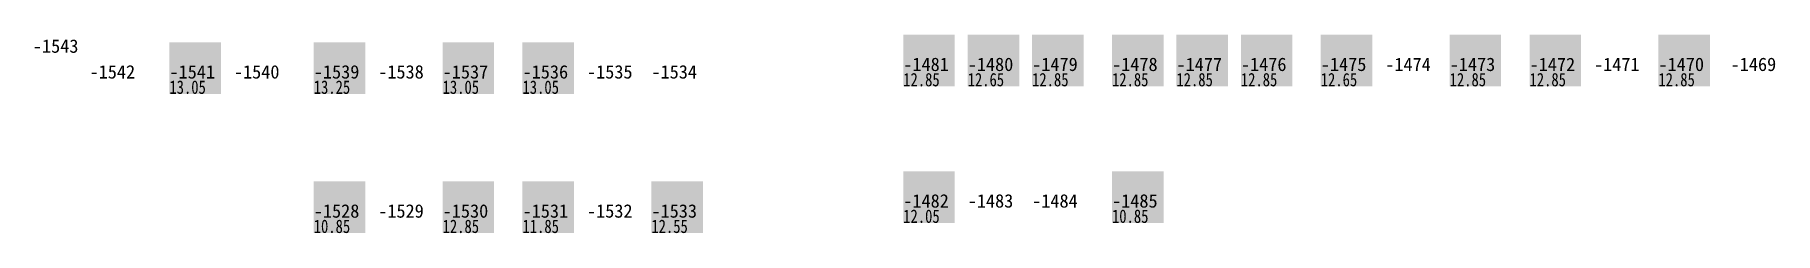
# Model space of a CAD drawing. Header units: millimetres. Extents: x -291287 to 173786, y -607295 to -295550.
# Drawn here: x -282059 to -214533, y -575458 to -567758 of the extents above; entities that cross this region are included whole.
import ezdxf
from ezdxf.enums import TextEntityAlignment as Align

# ---------------------------------------------------------------- set-up
doc = ezdxf.new("R2010")
doc.units = ezdxf.units.MM
doc.header["$LTSCALE"] = 100
for name, color, linetype in [('a_parking_number', 200, 'Continuous'), ('a_parking_price', 221, 'Continuous'), ('a_parking_sales_mark', 180, 'Continuous')]:
    doc.layers.add(name, color=color, linetype=linetype)
doc.styles.add('华文细黑', font='STXIHEI.TTF')
doc.styles.add('黑体', font='simhei.ttf', dxfattribs={"width": 0.8})

msp = doc.modelspace()

# ---------------------------------------------------------------- texts
at = {"layer": 'a_parking_number', "style": '华文细黑'}
for s, p in [('-1543', (-281250, -568200)), ('-1542', (-279050, -569200)), ('-1541', (-275950, -569200)), ('-1540', (-273450, -569200, 0)), ('-1539', (-270350, -569200)), ('-1538', (-267850, -569200, 0)), ('-1537', (-265350, -569200, 0)), ('-1536', (-262250, -569200)), ('-1535', (-259750, -569200, 0)), ('-1534', (-257250, -569200, 0)), ('-1481', (-247478, -568908, 0)), ('-1480', (-244978, -568908, 0)), ('-1479', (-242478, -568908, 0)), ('-1478', (-239378, -568908, 0)), ('-1477', (-236878, -568908, 0)), ('-1476', (-234378, -568908, 0)), ('-1475', (-231278, -568908, 0)), ('-1474', (-228778, -568908, 0)), ('-1473', (-226278, -568908, 0)), ('-1472', (-223178, -568908, 0)), ('-1471', (-220678, -568908, 0)), ('-1470', (-218178, -568908, 0)), ('-1469', (-215378, -568908, 0)), ('-1482', (-247478, -574208, 0)), ('-1483', (-244978, -574208, 0)), ('-1484', (-242478, -574208, 0)), ('-1485', (-239378, -574208, 0)), ('-1528', (-270350, -574600)), ('-1529', (-267850, -574600, 0)), ('-1530', (-265350, -574600, 0)), ('-1531', (-262250, -574600)), ('-1532', (-259750, -574600, 0)), ('-1533', (-257250, -574600, 0))]:
    msp.add_text(s, height=520, dxfattribs=at).set_placement(p, align=Align.MIDDLE)
at = {"layer": 'a_parking_price', "style": '黑体', "width": 0.8}
for s, p in [('13.05', (-276837, -570050)), ('13.25', (-271237, -570050)), ('13.05', (-266237, -570050)), ('13.05', (-263137, -570050)), ('12.85', (-248365, -569758)), ('12.65', (-245865, -569758)), ('12.85', (-243365, -569758)), ('12.85', (-240265, -569758)), ('12.85', (-237765, -569758)), ('12.85', (-235265, -569758)), ('12.65', (-232165, -569758)), ('12.85', (-227165, -569758)), ('12.85', (-224065, -569758)), ('12.85', (-219065, -569758)), ('12.05', (-248365, -575058)), ('10.85', (-240265, -575058)), ('10.85', (-271237, -575450)), ('12.85', (-266237, -575450)), ('11.85', (-263137, -575450)), ('12.55', (-258137, -575450))]:
    msp.add_text(s, height=520, dxfattribs=at).set_placement(p)

# ---------------------------------------------------------------- linework, layer by layer
at = {"layer": 'a_parking_sales_mark'}
for points in [[(-248365, -569758), (-246365, -569758), (-248365, -567758), (-246365, -567758)], [(-245865, -569758), (-243865, -569758), (-245865, -567758), (-243865, -567758)], [(-243365, -569758), (-241365, -569758), (-243365, -567758), (-241365, -567758)], [(-240265, -569758), (-238265, -569758), (-240265, -567758), (-238265, -567758)], [(-237765, -569758), (-235765, -569758), (-237765, -567758), (-235765, -567758)], [(-235265, -569758), (-233265, -569758), (-235265, -567758), (-233265, -567758)], [(-232165, -569758), (-230165, -569758), (-232165, -567758), (-230165, -567758)], [(-227165, -569758), (-225165, -569758), (-227165, -567758), (-225165, -567758)], [(-224065, -569758), (-222065, -569758), (-224065, -567758), (-222065, -567758)], [(-219065, -569758), (-217065, -569758), (-219065, -567758), (-217065, -567758)], [(-276837, -570050), (-274837, -570050), (-276837, -568050), (-274837, -568050)], [(-271237, -570050), (-269237, -570050), (-271237, -568050), (-269237, -568050)], [(-266237, -570050), (-264237, -570050), (-266237, -568050), (-264237, -568050)], [(-263137, -570050), (-261137, -570050), (-263137, -568050), (-261137, -568050)], [(-248365, -575058), (-246365, -575058), (-248365, -573058), (-246365, -573058)], [(-240265, -575058), (-238265, -575058), (-240265, -573058), (-238265, -573058)], [(-271237, -575450), (-269237, -575450), (-271237, -573450), (-269237, -573450)], [(-266237, -575450), (-264237, -575450), (-266237, -573450), (-264237, -573450)], [(-263137, -575450), (-261137, -575450), (-263137, -573450), (-261137, -573450)], [(-258137, -575450), (-256137, -575450), (-258137, -573450), (-256137, -573450)]]:
    msp.add_solid(points, dxfattribs=at)

msp.set_redraw_order([(e.dxf.handle, doc.entitydb.next_handle()) for e in msp.query("TEXT MTEXT ATTDEF DIMENSION ARC_DIMENSION")])  # texts and dimensions are drawn at this point

doc.saveas('drawing.dxf')
